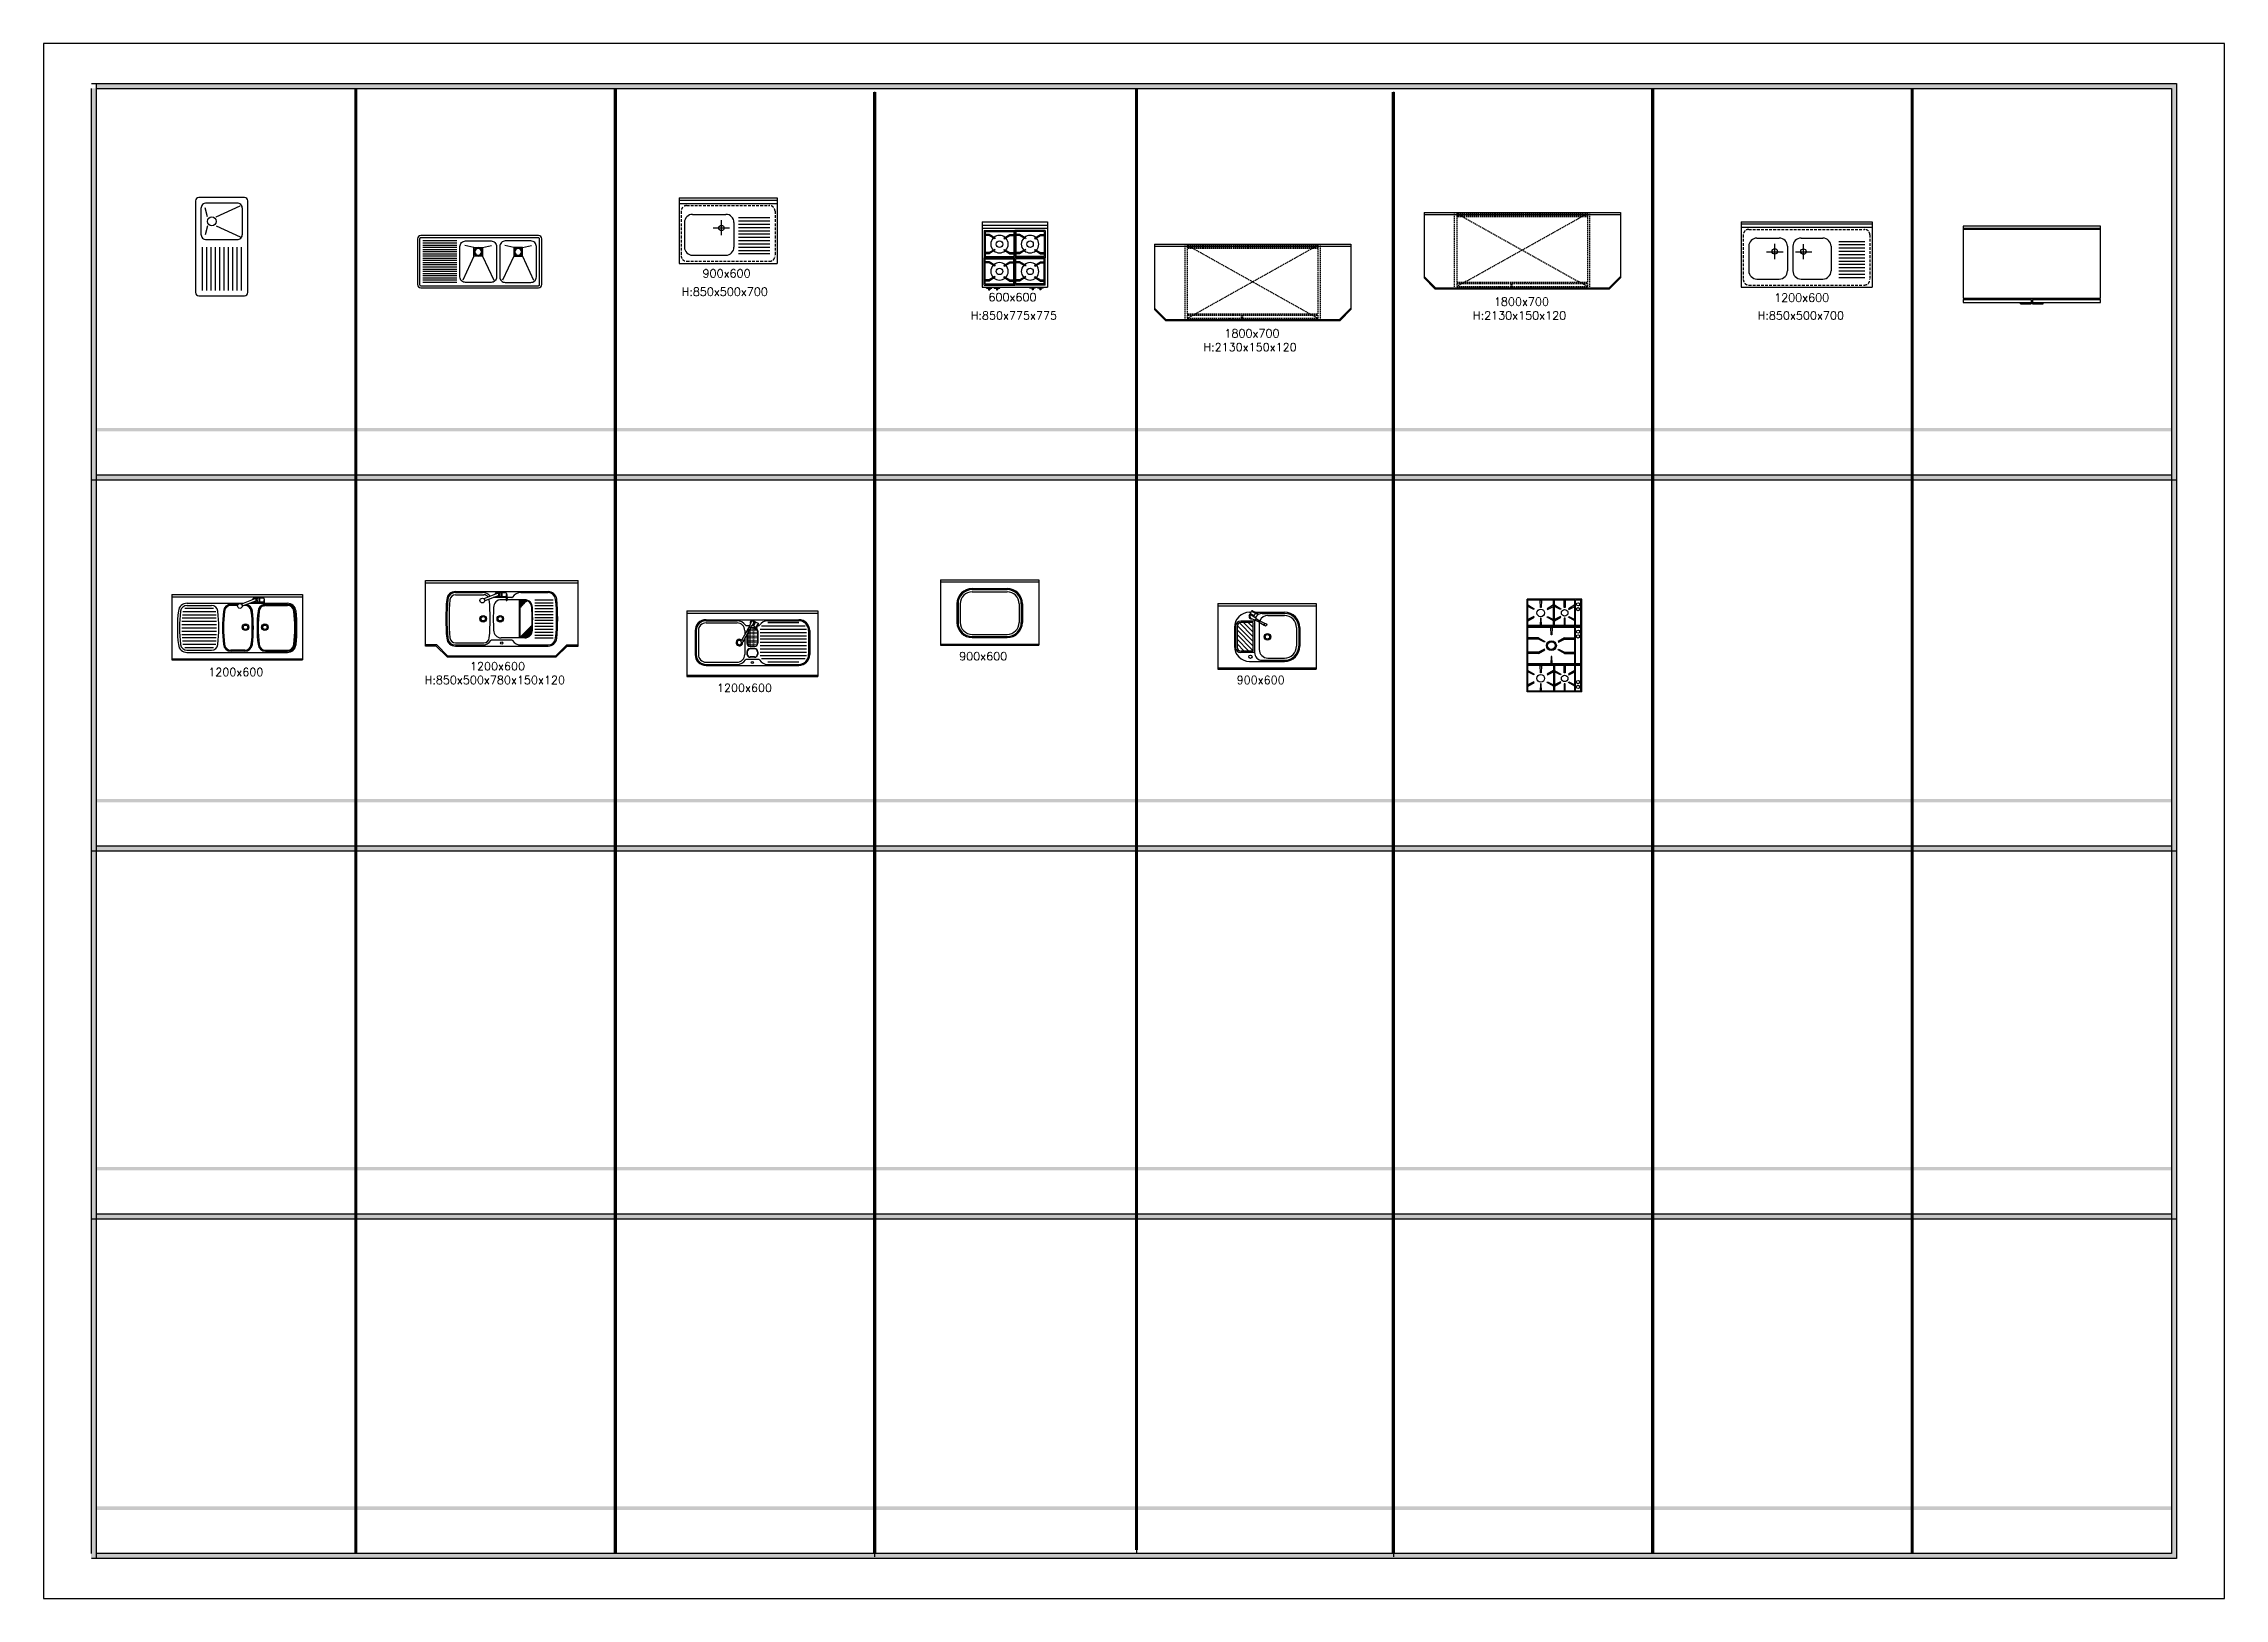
# Model space of a CAD drawing. Extents: x 0 to 79700, y -68 to 28499.
# Drawn here: x 0 to 19986, y 0 to 14250 of the extents above; entities that cross this region are included whole.
import ezdxf

# ---------------------------------------------------------------- set-up
doc = ezdxf.new("R2010")
doc.units = 0
doc.header["$LTSCALE"] = 50
doc.header["$MEASUREMENT"] = 0
doc.linetypes.add('DASHED', pattern=[0.75, 0.5, -0.25])
doc.linetypes.add('HIDDEN', pattern=[0.375, 0.25, -0.125])
doc.layers.get('0').update_dxf_attribs({"linetype": 'CONTINUOUS'})
for name, color, linetype in [('1KIT', 4, 'CONTINUOUS'), ('FUR', 4, 'CONTINUOUS'), ('KIC', 4, 'CONTINUOUS'), ('SHT', 7, 'CONTINUOUS'), ('TEXT1', 3, 'CONTINUOUS')]:
    doc.layers.add(name, color=color, linetype=linetype)
doc.styles.add('GHS', font='ROMANS.shx', dxfattribs={"bigfont": 'GHS.shx'})

msp = doc.modelspace()

# ---------------------------------------------------------------- texts
at = {"color": 2, "style": 'GHS'}
for s, p in [('H:850x500x700', (5847.1195, 11938.13571)), ('900x600', (6039.10379, 12106.23433)), ('H:850x775x775', (8496.60661, 11720.27605)), ('600x600', (8658.70146, 11888.11918)), ('H:2130x150x120', (13098.91429, 11720.27605)), ('1800x700', (13291.42754, 11846.83242)), ('H:850x500x700', (15708.87507, 11720.27605)), ('1200x600', (15859.69735, 11883.64403)), ('1800x700', (10821.59767, 11556.35285)), ('H:2130x150x120', (10629.08441, 11429.79648)), ('900x600', (8391.10491, 8597.6207)), ('1200x600', (1508.88026, 8452.38095)), ('H:850x500x780x150x120', (3492.26263, 8379.76104)), ('1200x600', (3907.638, 8505.93169)), ('900x600', (10933.57688, 8379.76104)), ('1200x600', (6171.01841, 8307.14113))]:
    msp.add_text(s, height=75, dxfattribs=at).set_placement(p)

# ---------------------------------------------------------------- blocks, each defined once
blk = doc.blocks.new('SINK12I')
for p, q in [((130, 210), (130, 520)), ((150, 210), (150, 520)), ((170, 210), (170, 520)), ((190, 210), (190, 520)), ((210, 210), (210, 520)), ((230, 210), (230, 520)), ((250, 210), (250, 520)), ((270, 210), (270, 520)), ((290, 210), (290, 520)), ((310, 210), (310, 520)), ((330, 210), (330, 520)), ((350, 210), (350, 520)), ((370, 210), (370, 520)), ((390, 210), (390, 520)), ((410, 210), (410, 520)), ((430, 210), (430, 520)), ((450, 210), (450, 520)), ((470, 210), (470, 520)), ((490, 210), (490, 520)), ((510, 210), (510, 520)), ((190, 52.5), (170, 135)), ((270, 52.5), (490, 155)), ((190, -27.5), (170, -110)), ((270, -27.5), (490, -130)), ((190, -312.5), (170, -230)), ((190, -392.5), (170, -475)), ((270, -312.5), (490, -210)), ((270, -392.5), (490, -495))]:
    blk.add_line(p, q)
for points in [[(80, -540), (80, 540, -0.4142136), (110, 570), (530, 570, -0.4142136), (560, 540), (560, -540, -0.4142136), (530, -570), (110, -570, -0.4142136)], [(100, -540), (100, 540, -0.4142136), (110, 550), (530, 550, -0.4142136), (540, 540), (540, -540, -0.4142136), (530, -550), (110, -550, -0.4142136)], [(130, 130), (130, -105, 0.4142136), (180, -155), (460, -155, 0.4142136), (510, -105), (510, 130, 0.4142136), (460, 180), (180, 180, 0.4142136)], [(130, -470), (130, -235, -0.4142136), (180, -185), (460, -185, -0.4142136), (510, -235), (510, -470, -0.4142136), (460, -520), (180, -520, -0.4142136)]]:
    blk.add_lwpolyline(points, format="xyb", close=True)
for points in [[(270, 52.5), (190, 52.5), (190, -27.5), (270, -27.5)], [(270, -392.5), (190, -392.5), (190, -312.5), (270, -312.5)]]:
    blk.add_lwpolyline(points, close=True)
for centre, radius in [((230, 12.5), 40), ((230, 12.5), 30), ((230, -352.5), 40), ((230, -352.5), 30)]:
    blk.add_circle(centre, radius)

# ---------------------------------------------------------------- linework, layer by layer
at = {"layer": '1KIT', "color": 7}
for p, q in [((5823.1363, 12834.81886), (6723.1363, 12834.81886)), ((5823.1363, 12834.81886), (5823.1363, 12234.81886)), ((5823.1363, 12814.81886), (6723.1363, 12814.81886)), ((6723.1363, 12834.81886), (6723.1363, 12234.81886)), ((5823.1363, 12784.81886), (6723.1363, 12784.81886)), ((5873.1363, 12609.81886), (5873.1363, 12384.81886)), ((5948.1363, 12684.81886), (6252.1363, 12684.81886)), ((6327.1363, 12609.81886), (6327.1363, 12384.81886)), ((8600.34367, 12616.95921), (9200.34367, 12616.95921)), ((8600.34367, 12616.95921), (8600.34367, 12016.95921)), ((9200.34367, 12616.95921), (9200.34367, 12016.95921)), ((12651.48944, 12702.48503), (14451.48944, 12702.48503)), ((12651.48944, 12702.48503), (12651.48944, 12102.48503)), ((12651.48944, 12682.48503), (14451.48944, 12682.48503)), ((14451.48944, 12702.48503), (14451.48944, 12102.48503)), ((15557.17161, 12616.95921), (16757.17161, 12616.95921)), ((15557.17161, 12616.95921), (15557.17161, 12016.95921)), ((15557.17161, 12596.95921), (16757.17161, 12596.95921)), ((16757.17161, 12616.95921), (16757.17161, 12016.95921)), ((8600.34367, 12586.95921), (9200.34367, 12586.95921)), ((8600.34367, 12556.95921), (9200.34367, 12556.95921)), ((10181.65956, 12412.00546), (11981.65956, 12412.00546)), ((10181.65956, 12412.00546), (10181.65956, 11812.00546)), ((10181.65956, 12392.00546), (11981.65956, 12392.00546)), ((11981.65956, 12412.00546), (11981.65956, 11812.00546)), ((15557.17161, 12566.95921), (16757.17161, 12566.95921)), ((15627.17161, 12391.95921), (15627.17161, 12166.95921)), ((15702.17161, 12466.95921), (15906.17161, 12466.95921)), ((15981.17161, 12391.95921), (15981.17161, 12166.95921)), ((16031.17161, 12391.95921), (16031.17161, 12166.95921)), ((16106.17161, 12466.95921), (16306.17161, 12466.95921)), ((16381.17161, 12391.95921), (16381.17161, 12166.95921)), ((18851.14919, 12575.51587), (17591.14919, 12575.51587)), ((17591.14919, 12575.51587), (17591.14919, 11915.51587)), ((18851.14919, 12555.51587), (17591.14919, 12555.51587)), ((18851.14919, 12545.51587), (17591.14919, 12545.51587)), ((18851.14919, 11915.51587), (18851.14919, 12575.51587)), ((5823.1363, 12234.81886), (6723.1363, 12234.81886)), ((5948.1363, 12309.81886), (6252.1363, 12309.81886)), ((8600.34367, 12016.95921), (9200.34367, 12016.95921)), ((8640.41213, 12006.95921), (8640.41213, 12016.95921)), ((8640.41213, 12006.95921), (8690.41213, 12006.95921)), ((8660.41213, 12006.95921), (8660.41213, 11991.95921)), ((8660.41213, 11991.95921), (8670.41213, 11991.95921)), ((8670.41213, 12006.95921), (8670.41213, 11991.95921)), ((8690.41213, 12006.95921), (8690.41213, 12016.95921)), ((8712.05901, 12006.95921), (8712.05901, 12016.95921)), ((8712.05901, 12006.95921), (8762.05901, 12006.95921)), ((8732.05901, 12006.95921), (8732.05901, 11991.95921)), ((8732.05901, 11991.95921), (8742.05901, 11991.95921)), ((8742.05901, 12006.95921), (8742.05901, 11991.95921)), ((8762.05901, 12006.95921), (8762.05901, 12016.95921)), ((9038.62834, 12006.95921), (9038.62834, 12016.95921)), ((9088.62834, 12006.95921), (9038.62834, 12006.95921)), ((9058.62834, 12006.95921), (9058.62834, 11991.95921)), ((9068.62834, 11991.95921), (9058.62834, 11991.95921)), ((9068.62834, 12006.95921), (9068.62834, 11991.95921)), ((9088.62834, 12006.95921), (9088.62834, 12016.95921)), ((9110.27522, 12006.95921), (9110.27522, 12016.95921)), ((9160.27522, 12006.95921), (9110.27522, 12006.95921)), ((9130.27522, 12006.95921), (9130.27522, 11991.95921)), ((9140.27522, 11991.95921), (9130.27522, 11991.95921)), ((9140.27522, 12006.95921), (9140.27522, 11991.95921)), ((9160.27522, 12006.95921), (9160.27522, 12016.95921)), ((12651.48944, 12116.62717), (12755.63157, 12012.48503)), ((12651.48944, 12102.48503), (12751.48944, 12002.48503)), ((12751.48944, 12002.48503), (14351.48944, 12002.48503)), ((12755.63157, 12012.48503), (14347.3473, 12012.48503)), ((14451.48944, 12116.62717), (14347.3473, 12012.48503)), ((14451.48944, 12102.48503), (14351.48944, 12002.48503)), ((15557.17161, 12016.95921), (16757.17161, 12016.95921)), ((15702.17161, 12091.95921), (15906.17161, 12091.95921)), ((16106.17161, 12091.95921), (16306.17161, 12091.95921)), ((10181.65956, 11826.1476), (10285.8017, 11722.00546)), ((10181.65956, 11812.00546), (10281.65956, 11712.00546)), ((11981.65956, 11826.1476), (11877.51743, 11722.00546)), ((11981.65956, 11812.00546), (11881.65956, 11712.00546)), ((17591.14919, 11915.51587), (18851.14919, 11915.51587)), ((17591.14919, 11905.51587), (18216.14919, 11905.51587)), ((17591.14919, 11905.51587), (17591.14919, 11875.51587)), ((17591.14919, 11875.51587), (18216.14919, 11875.51587)), ((18116.14919, 11865.51587), (18116.14919, 11875.51587)), ((18116.14919, 11865.51587), (18216.14919, 11865.51587)), ((18216.14919, 11905.51587), (18216.14919, 11875.51587)), ((18216.14919, 11875.51587), (18216.14919, 11865.51587)), ((18226.14919, 11905.51587), (18851.14919, 11905.51587)), ((18226.14919, 11905.51587), (18226.14919, 11875.51587)), ((18226.14919, 11875.51587), (18851.14919, 11875.51587)), ((18226.14919, 11875.51587), (18226.14919, 11865.51587)), ((18226.14919, 11865.51587), (18326.14919, 11865.51587)), ((18326.14919, 11865.51587), (18326.14919, 11875.51587)), ((18851.14919, 11875.51587), (18851.14919, 11905.51587)), ((10281.65956, 11712.00546), (11881.65956, 11712.00546)), ((10285.8017, 11722.00546), (11877.51743, 11722.00546)), ((1174.04466, 9200.46523), (2374.04466, 9200.46523)), ((1174.04466, 9200.46523), (1174.04466, 8600.46523)), ((2374.04466, 9200.46523), (2374.04466, 8600.46523)), ((3498.59048, 9327.87049), (4898.59048, 9327.87049)), ((3498.59048, 8727.87049), (3498.59048, 9327.87049)), ((3498.59048, 9307.87049), (4898.59048, 9307.87049)), ((3773.59048, 9217.87049), (4023.59048, 9217.87049)), ((3773.59048, 9197.87049), (4035.11164, 9197.87049)), ((3774.05611, 9227.87049), (4623.59048, 9227.87049)), ((4157.08117, 9210.28672), (4034.48894, 9162.01856)), ((4175.64492, 9218.67476), (4233.40026, 9218.67476)), ((4197.59961, 9218.67476), (4197.59961, 9181.42822)), ((4200.08191, 9218.67476), (4200.08191, 9181.42822)), ((4244.34483, 9201.44762), (4239.35329, 9201.44762)), ((4239.35329, 9201.44762), (4239.35329, 9144.60618)), ((4243.40026, 9208.67476), (4243.40026, 9201.44762)), ((4244.34483, 9201.44762), (4244.34483, 9168.08093)), ((4373.59048, 9217.87049), (4623.59048, 9217.87049)), ((4898.59048, 8727.87049), (4898.59048, 9327.87049)), ((8220.32408, 9335.46663), (9120.32408, 9335.46663)), ((8220.32408, 9335.46663), (8220.32408, 8735.46663)), ((8220.32408, 9315.46663), (9120.32408, 9315.46663)), ((8510.32408, 9255.46663), (8830.32408, 9255.46663)), ((8510.32408, 9245.46663), (8830.32408, 9245.46663)), ((9120.32408, 9335.46663), (9120.32408, 8735.46663)), ((1174.04466, 9180.46523), (2374.04466, 9180.46523)), ((1314.04466, 9120.46523), (1831.33019, 9120.46523)), ((1314.04466, 9100.46523), (1537.1498, 9100.46523)), ((1782.32047, 9110.46523), (1717.06899, 9110.46523)), ((1777.22364, 9100.46523), (1717.06899, 9100.46523)), ((1935.01475, 9161.28889), (1812.42252, 9113.02073)), ((1943.07457, 9140.81843), (1820.48233, 9092.55028)), ((1844.04466, 9100.46523), (1840.58487, 9100.46523)), ((1891.38118, 9120.46523), (2017.28687, 9120.46523)), ((1953.5785, 9169.67693), (2011.33384, 9169.67693)), ((1953.5785, 9132.43039), (2017.28687, 9132.43039)), ((1975.53319, 9169.67693), (1975.53319, 9132.43039)), ((1978.0155, 9169.67693), (1978.0155, 9132.43039)), ((2022.27841, 9152.44979), (2017.28687, 9152.44979)), ((2017.28687, 9152.44979), (2017.28687, 9095.60834)), ((2017.28687, 9108.48866), (2022.27841, 9108.48866)), ((2017.28687, 9095.60834), (2022.27841, 9095.60834)), ((2021.33384, 9159.67693), (2021.33384, 9152.44979)), ((2022.27841, 9152.44979), (2022.27841, 9119.08309)), ((2022.27841, 9120.46523), (2234.04466, 9120.46523)), ((2022.27841, 9108.48866), (2022.27841, 9095.60834)), ((2024.72104, 9113.78588), (2024.72104, 9100.90556)), ((2034.04466, 9100.46523), (2234.04466, 9100.46523)), ((2034.49917, 9110.46523), (2234.04466, 9110.46523)), ((4165.14099, 9189.81627), (4042.54875, 9141.54811)), ((4239.35329, 9172.52949), (4121.23574, 9172.52949)), ((4175.64492, 9181.42822), (4239.35329, 9181.42822)), ((4241.70161, 9152.52949), (4193.59064, 9152.52949)), ((4239.35329, 9157.4865), (4244.34483, 9157.4865)), ((4239.35329, 9144.60618), (4244.34483, 9144.60618)), ((4289.85044, 9172.52949), (4244.34483, 9172.52949)), ((4244.34483, 9157.4865), (4244.34483, 9144.60618)), ((4246.78746, 9162.78371), (4246.78746, 9149.90339)), ((4409.63525, 9152.52949), (4246.78746, 9152.52949)), ((4359.63525, 9152.52949), (4359.63525, 8803.21149)), ((4364.63525, 9147.52949), (4364.63525, 8808.21149)), ((5895.77826, 9049.95323), (7095.77826, 9049.95323)), ((5895.77826, 9049.95323), (5895.77826, 8449.95323)), ((5895.77826, 9029.95323), (7095.77826, 9029.95323)), ((7095.77826, 9049.95323), (7095.77826, 8449.95323)), ((8370.32408, 9115.46663), (8370.32408, 8945.46663)), ((8380.32408, 9115.46663), (8380.32408, 8945.46663)), ((8960.32408, 9115.46663), (8960.32408, 8945.46663)), ((8970.32408, 9115.46663), (8970.32408, 8945.46663)), ((10762.79605, 9117.60697), (10762.79605, 8517.60697)), ((10762.79605, 9117.60697), (11662.79605, 9117.60697)), ((10762.79605, 9097.60697), (11662.79605, 9097.60697)), ((11049.59519, 9006.5144), (11057.09172, 9019.8899)), ((11052.79605, 9037.60697), (11065.88556, 9037.60697)), ((11061.17545, 9021.04015), (11090.83475, 9004.4171)), ((11061.38359, 9027.89743), (11071.12199, 9048.90053)), ((11062.84332, 9023.91381), (11093.68893, 9009.61179)), ((11062.92012, 9020.06233), (11064.61766, 9023.09112)), ((11112.44475, 8979.88694), (11074.13108, 9009.38495)), ((11077.76135, 9051.33341), (11113.11173, 9034.94268)), ((11079.42127, 9042.84791), (11082.36581, 9049.19848)), ((11079.42127, 9042.84791), (11110.1672, 9028.59211)), ((11089.09009, 9005.39492), (11091.9146, 9010.43448)), ((11090.14709, 8997.05409), (11091.98501, 9000.33336)), ((11097.67255, 9011.07151), (11106.56965, 9030.26016)), ((11107.36557, 9037.60697), (11372.79605, 9037.60697)), ((11109.81943, 9027.84207), (11114.57233, 9038.09278)), ((11109.81943, 9027.84207), (11127.51709, 9019.63629)), ((11114.57233, 9038.09278), (11132.26999, 9029.887)), ((11118.66826, 9023.73918), (11123.42116, 9033.98989)), ((11127.51709, 9019.63629), (11132.26999, 9029.887)), ((11167.79605, 9027.60697), (11372.79605, 9027.60697)), ((11220.0535, 9007.60697), (11372.79605, 9007.60697)), ((11662.79605, 9117.60697), (11662.79605, 8517.60697)), ((4409.63525, 8803.21149), (4193.59048, 8803.21149)), ((5970.77826, 8869.95323), (5970.77826, 8649.95323)), ((5980.77826, 8869.95323), (5980.77826, 8649.95323)), ((6000.77826, 8869.95323), (6000.77826, 8649.95323)), ((6070.77826, 8969.95323), (6920.77826, 8969.95323)), ((6070.77826, 8959.95323), (6355.77826, 8959.95323)), ((6070.77826, 8939.95323), (6355.77826, 8939.95323)), ((6446.41758, 8869.55224), (6397.64288, 8785.59516)), ((6459.50256, 8862.21853), (6413.34486, 8776.79471)), ((6425.77826, 8869.95323), (6425.77826, 8835.00957)), ((6425.77826, 8800.21466), (6425.77826, 8649.95323)), ((6469.82441, 8914.61223), (6439.5183, 8914.61223)), ((6445.77826, 8836.81903), (6445.77826, 8754.61223)), ((6446.41758, 8869.55224), (6459.50256, 8862.21853)), ((6457.04294, 8884.41958), (6448.16224, 8868.57441)), ((6448.77826, 8842.37111), (6448.77826, 8754.61223)), ((6465.84408, 8904.21352), (6455.29827, 8885.3974)), ((6455.29827, 8885.3974), (6468.38326, 8878.0637)), ((6466.63859, 8879.04153), (6457.7579, 8863.19636)), ((6483.12944, 8949.37197), (6465.84408, 8904.21352)), ((6465.84408, 8904.21352), (6478.92907, 8896.87982)), ((6478.92907, 8896.87982), (6468.38326, 8878.0637)), ((6515.77826, 8891.61223), (6475.77826, 8891.61223)), ((6515.77826, 8894.61223), (6477.65816, 8894.61223)), ((6478.92907, 8896.87982), (6508.42708, 8935.19348)), ((6508.38509, 8914.61223), (6492.5814, 8914.61223)), ((6496.09622, 8919.17748), (6499.37549, 8917.33955)), ((6520.08228, 8948.14911), (6503.45923, 8918.48981)), ((6504.43705, 8920.23448), (6509.47661, 8917.40997)), ((6505.55653, 8959.72937), (6518.93203, 8952.23285)), ((6522.95594, 8946.48125), (6508.65392, 8915.63563)), ((6510.11364, 8911.65202), (6529.30229, 8902.75491)), ((6526.8842, 8899.50513), (6518.67842, 8881.80747)), ((6518.67842, 8881.80747), (6528.92913, 8877.05457)), ((6519.10446, 8946.40445), (6522.13325, 8944.70691)), ((6522.78131, 8890.6563), (6533.03202, 8885.9034)), ((6526.8842, 8899.50513), (6537.13491, 8894.75224)), ((6526.93956, 8947.94097), (6547.94266, 8938.20258)), ((6541.89004, 8929.90329), (6527.63424, 8899.15737)), ((6537.13491, 8894.75224), (6528.92913, 8877.05457)), ((6550.37554, 8931.56322), (6533.9848, 8896.21283)), ((6541.89004, 8929.90329), (6548.24061, 8926.95876)), ((6552.03822, 8914.61223), (6542.51596, 8914.61223)), ((6542.77826, 8864.61223), (6542.77826, 8754.61223)), ((6545.77826, 8864.61223), (6545.77826, 8754.61223)), ((6635.77826, 8959.95323), (6920.77826, 8959.95323)), ((7010.77826, 8869.95323), (7010.77826, 8649.95323)), ((7020.77826, 8869.95323), (7020.77826, 8649.95323)), ((8510.32408, 8815.46663), (8830.32408, 8815.46663)), ((8510.32408, 8805.46663), (8830.32408, 8805.46663)), ((10912.79605, 8897.60697), (10912.79605, 8727.60697)), ((10922.79605, 8907.60697), (10922.79605, 8717.60697)), ((10937.79605, 8907.60697), (10937.79605, 8717.60697)), ((11097.79605, 8957.60697), (10972.79605, 8957.60697)), ((11082.79605, 8942.60697), (10972.79605, 8942.60697)), ((11059.95259, 8984.08731), (11105.11105, 8966.80195)), ((11082.79605, 8942.60697), (11082.79605, 8682.60697)), ((11097.79605, 8957.60697), (11097.79605, 8667.60697)), ((11105.11105, 8966.80195), (11112.44475, 8979.88694)), ((11105.11105, 8966.80195), (11123.92716, 8956.25614)), ((11112.44475, 8979.88694), (11131.26086, 8969.34113)), ((11123.92716, 8956.25614), (11131.26086, 8969.34113)), ((11124.90499, 8958.00081), (11140.75016, 8949.12011)), ((11130.28304, 8967.59646), (11146.1282, 8958.71577)), ((11139.77233, 8947.37545), (11147.10603, 8960.46043)), ((11139.77233, 8947.37545), (11186.20169, 8919.6338)), ((11140.0535, 8927.60697), (11140.0535, 8697.60697)), ((11147.10603, 8960.46043), (11195.00213, 8935.33578)), ((11482.79605, 8897.60697), (11482.79605, 8727.60697)), ((11502.79605, 8897.60697), (11502.79605, 8727.60697)), ((11512.79605, 8897.60697), (11512.79605, 8727.60697)), ((1174.04466, 8610.46523), (2374.04466, 8610.46523)), ((1174.04466, 8600.46523), (2374.04466, 8600.46523)), ((1314.04466, 8690.46523), (1537.1498, 8690.46523)), ((1314.04466, 8670.46523), (2234.04466, 8670.46523)), ((1844.04466, 8690.46523), (1717.06899, 8690.46523)), ((1844.04466, 8680.46523), (1717.06899, 8680.46523)), ((2034.04466, 8690.46523), (2234.04466, 8690.46523)), ((2034.04466, 8680.46523), (2234.04466, 8680.46523)), ((3602.73262, 8737.87049), (3498.59048, 8737.87049)), ((3598.59048, 8727.87049), (3498.59048, 8727.87049)), ((3598.59048, 8727.87049), (3698.59048, 8627.87049)), ((3602.73262, 8737.87049), (3702.73262, 8637.87049)), ((3698.59048, 8627.87049), (4698.59048, 8627.87049)), ((3702.73262, 8637.87049), (4694.44834, 8637.87049)), ((3773.59048, 8757.87049), (4035.11164, 8757.87049)), ((3773.59048, 8737.87049), (4023.59048, 8737.87049)), ((3774.05611, 8727.87049), (4623.59048, 8727.87049)), ((4289.85044, 8783.21149), (4107.33052, 8783.21149)), ((4373.59048, 8737.87049), (4623.59048, 8737.87049)), ((4794.44834, 8737.87049), (4694.44834, 8637.87049)), ((4798.59048, 8727.87049), (4698.59048, 8627.87049)), ((4794.44834, 8737.87049), (4898.59048, 8737.87049)), ((4798.59048, 8727.87049), (4898.59048, 8727.87049)), ((6552.03822, 8605.29423), (6439.5183, 8605.29423)), ((6445.77826, 8674.61223), (6445.77826, 8655.29423)), ((6448.77826, 8674.61223), (6448.77826, 8655.29423)), ((6515.77826, 8727.61223), (6475.77826, 8727.61223)), ((6515.77826, 8724.61223), (6475.77826, 8724.61223)), ((6515.77826, 8704.61223), (6475.77826, 8704.61223)), ((6515.77826, 8701.61223), (6475.77826, 8701.61223)), ((6515.77826, 8628.29423), (6475.77826, 8628.29423)), ((6515.77826, 8625.29423), (6475.77826, 8625.29423)), ((6542.77826, 8674.61223), (6542.77826, 8655.29423)), ((6545.77826, 8674.61223), (6545.77826, 8655.29423)), ((8220.32408, 8745.46663), (9120.32408, 8745.46663)), ((8220.32408, 8735.46663), (9120.32408, 8735.46663)), ((11082.79605, 8682.60697), (10972.79605, 8682.60697)), ((11097.79605, 8667.60697), (10972.79605, 8667.60697)), ((11167.79605, 8597.60697), (11372.79605, 8597.60697)), ((11220.0535, 8617.60697), (11372.79605, 8617.60697)), ((5895.77826, 8459.95323), (7095.77826, 8459.95323)), ((5895.77826, 8449.95323), (7095.77826, 8449.95323)), ((6070.77826, 8579.95323), (6355.77826, 8579.95323)), ((6070.77826, 8559.95323), (6355.77826, 8559.95323)), ((6070.77826, 8549.95323), (6920.77826, 8549.95323)), ((6635.77826, 8559.95323), (6920.77826, 8559.95323)), ((10762.79605, 8527.60697), (11662.79605, 8527.60697)), ((10762.79605, 8517.60697), (11662.79605, 8517.60697)), ((11052.79605, 8587.60697), (11372.79605, 8587.60697))]:
    msp.add_line(p, q, dxfattribs=at)
at = {"layer": '1KIT', "color": 13, "linetype": 'DASHED'}
for p, q in [((5843.1363, 12714.81886), (5843.1363, 12304.81886)), ((5893.1363, 12764.81886), (6653.1363, 12764.81886)), ((6703.1363, 12714.81886), (6703.1363, 12304.81886)), ((5893.1363, 12254.81886), (6653.1363, 12254.81886))]:
    msp.add_line(p, q, dxfattribs=at)
at = {"layer": '1KIT', "color": 13}
for p, q in [((6211.1363, 12492.81886), (6211.1363, 12631.81886)), ((6137.1363, 12559.81886), (6287.1363, 12559.81886))]:
    msp.add_line(p, q, dxfattribs=at)
at = {"layer": '1KIT', "color": 250}
for p, q in [((6367.1363, 12654.81886), (6655.1363, 12654.81886)), ((6367.1363, 12624.81886), (6655.1363, 12624.81886)), ((6367.1363, 12594.81886), (6655.1363, 12594.81886)), ((6367.1363, 12564.81886), (6655.1363, 12564.81886)), ((6367.1363, 12534.81886), (6655.1363, 12534.81886)), ((6367.1363, 12504.81886), (6655.1363, 12504.81886)), ((6367.1363, 12474.81886), (6655.1363, 12474.81886)), ((6367.1363, 12444.81886), (6655.1363, 12444.81886)), ((6367.1363, 12414.81886), (6655.1363, 12414.81886)), ((8620.34367, 12536.95921), (8900.34367, 12536.95921)), ((8620.34367, 12536.95921), (8620.34367, 12286.95921)), ((8664.9097, 12500.23118), (8625.34367, 12500.23118)), ((8625.34367, 12500.23118), (8625.34367, 12490.23118)), ((8665.14468, 12490.23118), (8625.34367, 12490.23118)), ((8630.34367, 12526.95921), (8890.34367, 12526.95921)), ((8630.34367, 12526.95921), (8630.34367, 12500.23118)), ((8630.34367, 12490.23118), (8630.34367, 12333.68723)), ((8720.47669, 12465.44456), (8664.9097, 12500.23118)), ((8717.37661, 12460.07507), (8665.14468, 12490.23118)), ((8720.47669, 12465.44456), (8717.37661, 12460.07507)), ((8800.21066, 12465.44456), (8855.77765, 12500.23118)), ((8800.21066, 12465.44456), (8803.31074, 12460.07507)), ((8803.31074, 12460.07507), (8855.54266, 12490.23118)), ((8855.54266, 12490.23118), (8895.34367, 12490.23118)), ((8855.77765, 12500.23118), (8895.34367, 12500.23118)), ((8890.34367, 12526.95921), (8890.34367, 12500.23118)), ((8890.34367, 12490.23118), (8890.34367, 12333.68723)), ((8895.34367, 12500.23118), (8895.34367, 12490.23118)), ((9180.34367, 12536.95921), (8900.34367, 12536.95921)), ((8900.34367, 12536.95921), (8900.34367, 12286.95921)), ((8944.9097, 12500.23118), (8905.34367, 12500.23118)), ((8905.34367, 12500.23118), (8905.34367, 12490.23118)), ((8945.14468, 12490.23118), (8905.34367, 12490.23118)), ((9170.34367, 12526.95921), (8910.34367, 12526.95921)), ((8910.34367, 12526.95921), (8910.34367, 12500.23118)), ((8910.34367, 12490.23118), (8910.34367, 12333.68723)), ((9000.47669, 12465.44456), (8944.9097, 12500.23118)), ((8997.37661, 12460.07507), (8945.14468, 12490.23118)), ((9000.47669, 12465.44456), (8997.37661, 12460.07507)), ((9080.21066, 12465.44456), (9135.77765, 12500.23118)), ((9080.21066, 12465.44456), (9083.31074, 12460.07507)), ((9083.31074, 12460.07507), (9135.54266, 12490.23118)), ((9135.54266, 12490.23118), (9175.34367, 12490.23118)), ((9135.77765, 12500.23118), (9175.34367, 12500.23118)), ((9170.34367, 12526.95921), (9170.34367, 12500.23118)), ((9170.34367, 12490.23118), (9170.34367, 12333.68723)), ((9175.34367, 12500.23118), (9175.34367, 12490.23118)), ((9180.34367, 12536.95921), (9180.34367, 12286.95921)), ((6367.1363, 12384.81886), (6655.1363, 12384.81886)), ((6367.1363, 12354.81886), (6655.1363, 12354.81886)), ((6367.1363, 12324.81886), (6655.1363, 12324.81886)), ((8620.34367, 12286.95921), (8900.34367, 12286.95921)), ((8620.34367, 12036.95921), (8620.34367, 12286.95921)), ((8665.14468, 12333.68723), (8625.34367, 12333.68723)), ((8625.34367, 12323.68723), (8625.34367, 12333.68723)), ((8664.9097, 12323.68723), (8625.34367, 12323.68723)), ((8664.9097, 12250.23118), (8625.34367, 12250.23118)), ((8625.34367, 12250.23118), (8625.34367, 12240.23118)), ((8665.14468, 12240.23118), (8625.34367, 12240.23118)), ((8630.34367, 12323.68723), (8630.34367, 12296.95921)), ((8630.34367, 12296.95921), (8890.34367, 12296.95921)), ((8630.34367, 12276.95921), (8890.34367, 12276.95921)), ((8630.34367, 12250.23118), (8630.34367, 12276.95921)), ((8630.34367, 12083.68723), (8630.34367, 12240.23118)), ((8720.47669, 12358.47385), (8664.9097, 12323.68723)), ((8720.47669, 12215.44456), (8664.9097, 12250.23118)), ((8717.37661, 12363.84334), (8665.14468, 12333.68723)), ((8717.37661, 12210.07507), (8665.14468, 12240.23118)), ((8720.47669, 12358.47385), (8717.37661, 12363.84334)), ((8720.47669, 12215.44456), (8717.37661, 12210.07507)), ((8800.21066, 12358.47385), (8803.31074, 12363.84334)), ((8800.21066, 12358.47385), (8855.77765, 12323.68723)), ((8800.21066, 12215.44456), (8855.77765, 12250.23118)), ((8800.21066, 12215.44456), (8803.31074, 12210.07507)), ((8803.31074, 12363.84334), (8855.54266, 12333.68723)), ((8803.31074, 12210.07507), (8855.54266, 12240.23118)), ((8855.54266, 12333.68723), (8895.34367, 12333.68723)), ((8855.54266, 12240.23118), (8895.34367, 12240.23118)), ((8855.77765, 12323.68723), (8895.34367, 12323.68723)), ((8855.77765, 12250.23118), (8895.34367, 12250.23118)), ((8890.34367, 12323.68723), (8890.34367, 12296.95921)), ((8890.34367, 12250.23118), (8890.34367, 12276.95921)), ((8890.34367, 12083.68723), (8890.34367, 12240.23118)), ((8895.34367, 12323.68723), (8895.34367, 12333.68723)), ((8895.34367, 12250.23118), (8895.34367, 12240.23118)), ((9180.34367, 12286.95921), (8900.34367, 12286.95921)), ((8900.34367, 12036.95921), (8900.34367, 12286.95921)), ((8945.14468, 12333.68723), (8905.34367, 12333.68723)), ((8905.34367, 12323.68723), (8905.34367, 12333.68723)), ((8944.9097, 12323.68723), (8905.34367, 12323.68723)), ((8944.9097, 12250.23118), (8905.34367, 12250.23118)), ((8905.34367, 12250.23118), (8905.34367, 12240.23118)), ((8945.14468, 12240.23118), (8905.34367, 12240.23118)), ((8910.34367, 12323.68723), (8910.34367, 12296.95921)), ((9170.34367, 12296.95921), (8910.34367, 12296.95921)), ((9170.34367, 12276.95921), (8910.34367, 12276.95921)), ((8910.34367, 12250.23118), (8910.34367, 12276.95921)), ((8910.34367, 12083.68723), (8910.34367, 12240.23118)), ((9000.47669, 12358.47385), (8944.9097, 12323.68723)), ((9000.47669, 12215.44456), (8944.9097, 12250.23118)), ((8997.37661, 12363.84334), (8945.14468, 12333.68723)), ((8997.37661, 12210.07507), (8945.14468, 12240.23118)), ((9000.47669, 12358.47385), (8997.37661, 12363.84334)), ((9000.47669, 12215.44456), (8997.37661, 12210.07507)), ((9080.21066, 12358.47385), (9083.31074, 12363.84334)), ((9080.21066, 12358.47385), (9135.77765, 12323.68723)), ((9080.21066, 12215.44456), (9135.77765, 12250.23118)), ((9080.21066, 12215.44456), (9083.31074, 12210.07507)), ((9083.31074, 12363.84334), (9135.54266, 12333.68723)), ((9083.31074, 12210.07507), (9135.54266, 12240.23118)), ((9135.54266, 12333.68723), (9175.34367, 12333.68723)), ((9135.54266, 12240.23118), (9175.34367, 12240.23118)), ((9135.77765, 12323.68723), (9175.34367, 12323.68723)), ((9135.77765, 12250.23118), (9175.34367, 12250.23118)), ((9170.34367, 12323.68723), (9170.34367, 12296.95921)), ((9170.34367, 12250.23118), (9170.34367, 12276.95921)), ((9170.34367, 12083.68723), (9170.34367, 12240.23118)), ((9175.34367, 12323.68723), (9175.34367, 12333.68723)), ((9175.34367, 12250.23118), (9175.34367, 12240.23118)), ((9180.34367, 12036.95921), (9180.34367, 12286.95921)), ((8620.34367, 12036.95921), (8900.34367, 12036.95921)), ((8665.14468, 12083.68723), (8625.34367, 12083.68723)), ((8625.34367, 12073.68723), (8625.34367, 12083.68723)), ((8664.9097, 12073.68723), (8625.34367, 12073.68723)), ((8630.34367, 12046.95921), (8630.34367, 12073.68723)), ((8630.34367, 12046.95921), (8890.34367, 12046.95921)), ((8720.47669, 12108.47385), (8664.9097, 12073.68723)), ((8717.37661, 12113.84334), (8665.14468, 12083.68723)), ((8720.47669, 12108.47385), (8717.37661, 12113.84334)), ((8800.21066, 12108.47385), (8803.31074, 12113.84334)), ((8800.21066, 12108.47385), (8855.77765, 12073.68723)), ((8803.31074, 12113.84334), (8855.54266, 12083.68723)), ((8855.54266, 12083.68723), (8895.34367, 12083.68723)), ((8855.77765, 12073.68723), (8895.34367, 12073.68723)), ((8890.34367, 12046.95921), (8890.34367, 12073.68723)), ((8895.34367, 12073.68723), (8895.34367, 12083.68723)), ((9180.34367, 12036.95921), (8900.34367, 12036.95921)), ((8945.14468, 12083.68723), (8905.34367, 12083.68723)), ((8905.34367, 12073.68723), (8905.34367, 12083.68723)), ((8944.9097, 12073.68723), (8905.34367, 12073.68723)), ((8910.34367, 12046.95921), (8910.34367, 12073.68723)), ((9170.34367, 12046.95921), (8910.34367, 12046.95921)), ((9000.47669, 12108.47385), (8944.9097, 12073.68723)), ((8997.37661, 12113.84334), (8945.14468, 12083.68723)), ((9000.47669, 12108.47385), (8997.37661, 12113.84334)), ((9080.21066, 12108.47385), (9083.31074, 12113.84334)), ((9080.21066, 12108.47385), (9135.77765, 12073.68723)), ((9083.31074, 12113.84334), (9135.54266, 12083.68723)), ((9135.54266, 12083.68723), (9175.34367, 12083.68723)), ((9135.77765, 12073.68723), (9175.34367, 12073.68723)), ((9170.34367, 12046.95921), (9170.34367, 12073.68723)), ((9175.34367, 12073.68723), (9175.34367, 12083.68723)), ((8510.32408, 9225.46663), (8830.32408, 9225.46663)), ((8400.32408, 9115.46663), (8400.32408, 8945.46663)), ((8940.32408, 9115.46663), (8940.32408, 8945.46663)), ((8510.32408, 8835.46663), (8830.32408, 8835.46663))]:
    msp.add_line(p, q, dxfattribs=at)
at = {"layer": '1KIT', "color": 253, "linetype": 'HIDDEN'}
for p, q in [((12931.48944, 12002.48503), (12931.48944, 12702.48503)), ((14151.48944, 12692.39343), (12951.48944, 12692.39343)), ((12951.48944, 12692.39343), (14151.48944, 12022.39343)), ((14151.48944, 12692.39343), (12951.48944, 12022.39343)), ((12951.48944, 12692.39343), (12951.48944, 12062.39343)), ((14151.48944, 12672.39343), (12951.48944, 12672.39343)), ((14151.48944, 12662.39343), (12951.48944, 12662.39343)), ((14151.48944, 12062.39343), (14151.48944, 12692.39343)), ((14171.48944, 12002.48503), (14171.48944, 12702.48503)), ((10461.65956, 11712.00546), (10461.65956, 12412.00546)), ((11681.65956, 12401.91386), (10481.65956, 12401.91386)), ((10481.65956, 12401.91386), (11681.65956, 11731.91386)), ((11681.65956, 12401.91386), (10481.65956, 11731.91386)), ((10481.65956, 12401.91386), (10481.65956, 11771.91386)), ((11681.65956, 11771.91386), (11681.65956, 12401.91386)), ((11701.65956, 11712.00546), (11701.65956, 12412.00546)), ((11681.65956, 12381.91386), (10481.65956, 12381.91386)), ((11681.65956, 12371.91386), (10481.65956, 12371.91386)), ((12951.48944, 12062.39343), (14151.48944, 12062.39343)), ((12951.48944, 12052.39343), (13446.48944, 12052.39343)), ((12951.48944, 12052.39343), (12951.48944, 12022.39343)), ((12951.48944, 12022.39343), (13446.48944, 12022.39343)), ((13346.48944, 12012.39343), (13346.48944, 12022.39343)), ((13346.48944, 12012.39343), (13446.48944, 12012.39343)), ((13446.48944, 12052.39343), (13446.48944, 12022.39343)), ((13446.48944, 12022.39343), (13446.48944, 12012.39343)), ((13456.48944, 12052.39343), (14151.48944, 12052.39343)), ((13456.48944, 12052.39343), (13456.48944, 12022.39343)), ((13456.48944, 12022.39343), (14151.48944, 12022.39343)), ((13456.48944, 12022.39343), (13456.48944, 12012.39343)), ((13456.48944, 12012.39343), (13556.48944, 12012.39343)), ((13556.48944, 12012.39343), (13556.48944, 12022.39343)), ((14151.48944, 12022.39343), (14151.48944, 12052.39343)), ((10481.65956, 11771.91386), (11681.65956, 11771.91386)), ((10481.65956, 11761.91386), (10976.65956, 11761.91386)), ((10481.65956, 11761.91386), (10481.65956, 11731.91386)), ((10481.65956, 11731.91386), (10976.65956, 11731.91386)), ((10876.65956, 11721.91386), (10876.65956, 11731.91386)), ((10876.65956, 11721.91386), (10976.65956, 11721.91386)), ((10976.65956, 11761.91386), (10976.65956, 11731.91386)), ((10976.65956, 11731.91386), (10976.65956, 11721.91386)), ((10986.65956, 11761.91386), (11681.65956, 11761.91386)), ((10986.65956, 11761.91386), (10986.65956, 11731.91386)), ((10986.65956, 11731.91386), (11681.65956, 11731.91386)), ((10986.65956, 11731.91386), (10986.65956, 11721.91386)), ((10986.65956, 11721.91386), (11086.65956, 11721.91386)), ((11086.65956, 11721.91386), (11086.65956, 11731.91386)), ((11681.65956, 11731.91386), (11681.65956, 11761.91386))]:
    msp.add_line(p, q, dxfattribs=at)
at = {"layer": '1KIT', "color": 253, "linetype": 'DASHED'}
for p, q in [((15577.17161, 12496.95921), (15577.17161, 12086.95921)), ((15627.17161, 12546.95921), (16687.17161, 12546.95921)), ((16737.17161, 12496.95921), (16737.17161, 12086.95921)), ((15627.17161, 12036.95921), (16687.17161, 12036.95921))]:
    msp.add_line(p, q, dxfattribs=at)
at = {"layer": '1KIT', "color": 253}
for p, q in [((15865.17161, 12274.95921), (15865.17161, 12413.95921)), ((16128.17161, 12273.95921), (16128.17161, 12412.95921)), ((16451.17161, 12436.95921), (16692.17161, 12436.95921)), ((16451.17161, 12406.95921), (16692.17161, 12406.95921)), ((15791.17161, 12341.95921), (15941.17161, 12341.95921)), ((16054.17161, 12340.95921), (16204.17161, 12340.95921)), ((16451.17161, 12376.95921), (16692.17161, 12376.95921)), ((16451.17161, 12346.95921), (16692.17161, 12346.95921)), ((16451.17161, 12316.95921), (16692.17161, 12316.95921)), ((16451.17161, 12286.95921), (16692.17161, 12286.95921)), ((16451.17161, 12256.95921), (16692.17161, 12256.95921)), ((16451.17161, 12226.95921), (16692.17161, 12226.95921)), ((16451.17161, 12196.95921), (16692.17161, 12196.95921)), ((16451.17161, 12166.95921), (16692.17161, 12166.95921)), ((16451.17161, 12136.95921), (16692.17161, 12136.95921)), ((16451.17161, 12106.95921), (16692.17161, 12106.95921)), ((1271.63971, 9015.46523), (1580.00926, 9015.46523)), ((1274.8129, 9045.46523), (1576.83607, 9045.46523)), ((1295.13425, 9075.46523), (1556.51471, 9075.46523)), ((4409.63525, 9147.52949), (4364.63525, 9147.52949)), ((4364.63525, 9107.54774), (4404.617, 9147.52949)), ((4364.63525, 9121.68987), (4390.47486, 9147.52949)), ((4364.63525, 9135.83201), (4376.33272, 9147.52949)), ((4364.63525, 9093.4056), (4418.19328, 9146.96364)), ((4364.63525, 9079.26347), (4429.72029, 9144.34851)), ((4364.63525, 9143.52168), (4399.43459, 9108.72234)), ((4364.63525, 9129.37954), (4392.36352, 9101.65127)), ((4364.63525, 9115.23741), (4385.29246, 9094.5802)), ((4364.63525, 9101.09527), (4378.22139, 9087.50913)), ((4364.63525, 9086.95314), (4371.15032, 9080.43806)), ((4374.76958, 9147.52949), (4406.50566, 9115.7934)), ((4388.91171, 9147.52949), (4413.57673, 9122.86447)), ((4403.05385, 9147.52949), (4420.6478, 9129.93554)), ((4417.69798, 9147.02749), (4427.71886, 9137.00661)), ((4500.552, 9152.52949), (4670.9089, 9152.52949)), ((4500.552, 9125.59769), (4670.9089, 9125.59769)), ((4500.552, 9098.66589), (4670.9089, 9098.66589)), ((4500.552, 9071.73409), (4670.9089, 9071.73409)), ((4500.552, 9044.80229), (4670.9089, 9044.80229)), ((4500.552, 9017.87049), (4670.9089, 9017.87049)), ((1266.02033, 8895.46523), (1585.62864, 8895.46523)), ((1266.37082, 8925.46523), (1585.27815, 8925.46523)), ((1266.37082, 8865.46523), (1585.27815, 8865.46523)), ((1267.42287, 8955.46523), (1584.2261, 8955.46523)), ((1267.42287, 8835.46523), (1584.2261, 8835.46523)), ((1269.1782, 8985.46523), (1582.47077, 8985.46523)), ((1269.1782, 8805.46523), (1582.47077, 8805.46523)), ((4409.63525, 8808.21149), (4364.63525, 8808.21149)), ((4371.16552, 8808.21149), (4366.15532, 8813.2217)), ((4474.63525, 8915.0206), (4367.82614, 8808.21149)), ((4385.30766, 8808.21149), (4373.22638, 8820.29277)), ((4399.44979, 8808.21149), (4380.29745, 8827.36383)), ((4474.63525, 8900.87846), (4381.96828, 8808.21149)), ((4413.47823, 8808.32519), (4387.36852, 8834.4349)), ((4425.71401, 8810.23155), (4394.43959, 8841.50597)), ((4474.63525, 8886.73633), (4396.11041, 8808.21149)), ((4436.2, 8813.88769), (4401.51065, 8848.57704)), ((4445.33627, 8818.89356), (4408.58172, 8855.64811)), ((4474.63229, 8872.59123), (4410.25551, 8808.21445)), ((4453.30531, 8825.06665), (4415.65279, 8862.71917)), ((4460.17599, 8832.33811), (4422.72386, 8869.79024)), ((4472.36465, 8856.18146), (4426.66528, 8810.48209)), ((4465.93343, 8840.7228), (4429.79493, 8876.86131)), ((4470.47296, 8850.32541), (4436.86599, 8883.93238)), ((4473.55112, 8861.38939), (4443.93706, 8891.00344)), ((4474.63525, 8874.44739), (4451.00813, 8898.07451)), ((4474.63525, 8888.58953), (4458.0792, 8905.14558)), ((4474.63525, 8902.73166), (4465.15026, 8912.21665)), ((4500.552, 8990.93869), (4670.9089, 8990.93869)), ((4500.552, 8964.00689), (4670.9089, 8964.00689)), ((4500.552, 8937.07509), (4670.9089, 8937.07509)), ((4500.552, 8910.14329), (4670.9089, 8910.14329)), ((4500.552, 8883.21149), (4670.9089, 8883.21149)), ((4500.552, 8856.27969), (4670.9089, 8856.27969)), ((4500.552, 8829.34789), (4670.9089, 8829.34789)), ((4500.552, 8802.41609), (4670.9089, 8802.41609)), ((6990.77826, 8849.95323), (6565.77826, 8849.95323)), ((6990.77826, 8819.95323), (6565.77826, 8819.95323)), ((6990.06029, 8879.95323), (6566.49623, 8879.95323)), ((6978.22388, 8909.95323), (6578.33263, 8909.95323)), ((6920.77826, 8939.95323), (6635.77826, 8939.95323)), ((11082.79605, 8730.47494), (10937.79605, 8875.47494)), ((11082.79605, 8688.04853), (10937.79605, 8833.04853)), ((11082.79605, 8772.90134), (10938.99777, 8916.69962)), ((11082.79605, 8815.32775), (10958.54814, 8939.57566)), ((11082.79605, 8857.75416), (10997.94324, 8942.60697)), ((11082.79605, 8900.18056), (11040.36965, 8942.60697)), ((1271.63971, 8775.46523), (1580.00926, 8775.46523)), ((1274.8129, 8745.46523), (1576.83607, 8745.46523)), ((1295.13425, 8715.46523), (1556.51471, 8715.46523)), ((6990.77826, 8789.95323), (6565.77826, 8789.95323)), ((6990.77826, 8759.95323), (6565.77826, 8759.95323)), ((6990.77826, 8729.95323), (6565.77826, 8729.95323)), ((6990.77826, 8699.95323), (6565.77826, 8699.95323)), ((6990.77826, 8669.95323), (6565.77826, 8669.95323)), ((6990.06029, 8639.95323), (6566.49623, 8639.95323)), ((6978.22388, 8609.95323), (6578.33263, 8609.95323)), ((11045.81121, 8682.60697), (10937.79605, 8790.62212)), ((11003.3848, 8682.60697), (10937.79605, 8748.19572)), ((6920.77826, 8579.95323), (6635.77826, 8579.95323))]:
    msp.add_line(p, q, dxfattribs=at)
at = {"layer": '1KIT', "color": 13, "linetype": 'Continuous'}
msp.add_circle((6212.1363, 12559.81886), 25, dxfattribs=at)
at = {"layer": '1KIT', "color": 250}
for centre in [(8760.34367, 12411.95921), (9040.34367, 12411.95921), (8760.34367, 12161.95921), (9040.34367, 12161.95921)]:
    msp.add_circle(centre, 30, dxfattribs=at)
at = {"layer": '1KIT', "color": 253, "linetype": 'Continuous'}
for centre in [(15865.17161, 12344.45921), (16128.17161, 12343.45921)]:
    msp.add_circle(centre, 25, dxfattribs=at)
at = {"layer": '1KIT', "color": 7}
for centre, radius in [((1798.7245, 9095.80549), 22), ((4020.79091, 9144.80333), 22), ((4028.90093, 8977.87049), 30), ((4028.90093, 8977.87049), 20), ((4185.37145, 8977.87049), 30), ((4185.37145, 8977.87049), 20), ((1850.22641, 8900.46523), 30), ((1850.22641, 8900.46523), 20), ((2027.8629, 8900.46523), 30), ((2027.8629, 8900.46523), 20), ((6460.77826, 8861.25991), 1), ((6460.77826, 8851.25991), 1), ((6460.77826, 8841.25991), 1), ((6460.77826, 8831.25991), 1), ((6460.77826, 8821.25991), 1), ((6460.77826, 8811.25991), 1), ((6460.77826, 8801.25991), 1), ((6470.77826, 8871.25991), 1), ((6470.77826, 8861.25991), 1), ((6470.77826, 8851.25991), 1), ((6470.77826, 8841.25991), 1), ((6470.77826, 8831.25991), 1), ((6470.77826, 8821.25991), 1), ((6470.77826, 8811.25991), 1), ((6470.77826, 8801.25991), 1), ((6480.77826, 8881.25991), 1), ((6480.77826, 8871.25991), 1), ((6480.77826, 8861.25991), 1), ((6480.77826, 8851.25991), 1), ((6480.77826, 8841.25991), 1), ((6480.77826, 8831.25991), 1), ((6480.77826, 8821.25991), 1), ((6480.77826, 8811.25991), 1), ((6480.77826, 8801.25991), 1), ((6490.77826, 8881.25991), 1), ((6490.77826, 8871.25991), 1), ((6490.77826, 8861.25991), 1), ((6490.77826, 8851.25991), 1), ((6490.77826, 8841.25991), 1), ((6490.77826, 8821.25991), 1), ((6490.77826, 8811.25991), 1), ((6490.77826, 8801.25991), 1), ((6500.77826, 8881.25991), 1), ((6500.77826, 8871.25991), 1), ((6500.77826, 8861.25991), 1), ((6500.77826, 8851.25991), 1), ((6500.77826, 8841.25991), 1), ((6500.77826, 8831.25991), 1), ((6500.77826, 8821.25991), 1), ((6500.77826, 8811.25991), 1), ((6500.77826, 8801.25991), 1), ((6510.77826, 8881.25991), 1), ((6510.77826, 8871.25991), 1), ((6510.77826, 8861.25991), 1), ((6510.77826, 8851.25991), 1), ((6510.77826, 8841.25991), 1), ((6510.77826, 8831.25991), 1), ((6510.77826, 8821.25991), 1), ((6510.77826, 8811.25991), 1), ((6510.77826, 8801.25991), 1), ((6520.77826, 8871.25991), 1), ((6520.77826, 8861.25991), 1), ((6520.77826, 8851.25991), 1), ((6520.77826, 8841.25991), 1), ((6520.77826, 8831.25991), 1), ((6520.77826, 8821.25991), 1), ((6520.77826, 8811.25991), 1), ((6520.77826, 8801.25991), 1), ((6530.77826, 8871.25991), 1), ((6530.77826, 8861.25991), 1), ((6530.77826, 8851.25991), 1), ((6530.77826, 8841.25991), 1), ((6530.77826, 8831.25991), 1), ((6530.77826, 8821.25991), 1), ((6530.77826, 8811.25991), 1), ((6530.77826, 8801.25991), 1), ((11197.52583, 8923.60416), 12), ((11215.97839, 8812.60697), 30), ((11215.97839, 8812.60697), 20), ((4198.59048, 8755.54099), 10), ((6401.61324, 8774.27101), 12), ((6460.77826, 8791.25991), 1), ((6460.77826, 8781.25991), 1), ((6460.77826, 8771.25991), 1), ((6460.77826, 8761.25991), 1), ((6460.77826, 8751.25991), 1), ((6470.77826, 8791.25991), 1), ((6470.77826, 8781.25991), 1), ((6470.77826, 8771.25991), 1), ((6470.77826, 8761.25991), 1), ((6470.77826, 8751.25991), 1), ((6470.77826, 8741.25991), 1), ((6480.77826, 8791.25991), 1), ((6480.77826, 8781.25991), 1), ((6480.77826, 8771.25991), 1), ((6480.77826, 8761.25991), 1), ((6480.77826, 8751.25991), 1), ((6480.77826, 8741.25991), 1), ((6490.77826, 8791.25991), 1), ((6490.77826, 8781.25991), 1), ((6490.77826, 8771.25991), 1), ((6490.77826, 8761.25991), 1), ((6490.77826, 8751.25991), 1), ((6490.77826, 8741.25991), 1), ((6500.77826, 8791.25991), 1), ((6500.77826, 8781.25991), 1), ((6500.77826, 8771.25991), 1), ((6500.77826, 8761.25991), 1), ((6500.77826, 8751.25991), 1), ((6500.77826, 8741.25991), 1), ((6510.77826, 8791.25991), 1), ((6510.77826, 8781.25991), 1), ((6510.77826, 8771.25991), 1), ((6510.77826, 8761.25991), 1), ((6510.77826, 8751.25991), 1), ((6510.77826, 8741.25991), 1), ((6520.77826, 8791.25991), 1), ((6520.77826, 8781.25991), 1), ((6520.77826, 8771.25991), 1), ((6520.77826, 8761.25991), 1), ((6520.77826, 8751.25991), 1), ((6520.77826, 8741.25991), 1), ((6530.77826, 8791.25991), 1), ((6530.77826, 8781.25991), 1), ((6530.77826, 8771.25991), 1), ((6530.77826, 8761.25991), 1), ((6530.77826, 8751.25991), 1), ((11059.68967, 8629.74853), 15), ((6495.77826, 8577.62373), 10)]:
    msp.add_circle(centre, radius, dxfattribs=at)
at = {"layer": '1KIT', "color": 253}
msp.add_circle((6490.77826, 8831.25991), 1, dxfattribs=at)
at = {"layer": '1KIT', "color": 13, "linetype": 'DASHED'}
for centre, start, end in [((5893.1363, 12714.81886), 90, 180), ((6653.1363, 12714.81886), 0, 90), ((5893.1363, 12304.81886), 180, 270), ((6653.1363, 12304.81886), 270, 0)]:
    msp.add_arc(centre, 50, start, end, dxfattribs=at)
at = {"layer": '1KIT', "color": 7}
for centre, radius, start, end in [((5948.1363, 12609.81886), 75, 90, 180), ((6252.1363, 12609.81886), 75, 0, 90), ((15702.17161, 12391.95921), 75, 90, 180), ((15906.17161, 12391.95921), 75, 0, 90), ((16106.17161, 12391.95921), 75, 90, 180), ((16306.17161, 12391.95921), 75, 0, 90), ((5948.1363, 12384.81886), 75, 180, 270), ((6252.1363, 12384.81886), 75, 270, 0), ((15702.17161, 12166.95921), 75, 180, 270), ((15906.17161, 12166.95921), 75, 270, 0), ((16106.17161, 12166.95921), 75, 180, 270), ((16306.17161, 12166.95921), 75, 270, 0), ((3774.05611, 9147.87049), 80, 90, 174.281938496), ((3774.05611, 9147.87049), 70, 90, 174.281938496), ((3774.05611, 9147.87049), 50, 90, 174.281938496), ((4023.59048, 9127.87049), 90, 39.470727225, 90), ((4034.64601, 9147.87049), 50, 36.824658772, 90), ((4161.11108, 9200.05149), 23.62327, 229.242833229, 173.73919753), ((4161.11108, 9200.05149), 13.74246, 254.663041382, 148.318989378), ((4161.11108, 9200.05149), 11, 291.49101538, 111.49101538), ((4233.40026, 9208.67476), 10, 0, 90), ((4373.59048, 9127.87049), 90, 90, 146.866616317), ((4623.13597, 9147.87049), 80, 6.693093513, 90), ((4623.13597, 9147.87049), 70, 6.693093513, 90), ((8510.32408, 9115.46663), 140, 90, 180), ((8510.32408, 9115.46663), 130, 90, 180), ((8830.32408, 9115.46663), 140, 0, 90), ((8830.32408, 9115.46663), 130, 0, 90), ((2550.1107, 8895.46523), 1324.09037, 173.306906487, 186.693093513), ((1314.49917, 9040.46523), 80, 90, 173.306906487), ((2550.1107, 8895.46523), 1304.09037, 173.306906487, 186.693093513), ((1314.49917, 9040.46523), 60, 90, 173.306906487), ((1537.1498, 9040.46523), 60, 6.693093513, 90), ((301.53827, 8895.46523), 1304.09037, 353.306906487, 6.693093513), ((2953.13503, 8895.46523), 1314.09037, 173.306906487, 186.693093513), ((1717.5235, 9040.46523), 70, 90, 173.306906487), ((2953.13503, 8895.46523), 1304.09037, 173.306906487, 186.693093513), ((1717.5235, 9040.46523), 60, 90, 173.306906487), ((1843.59015, 9040.46523), 60, 6.693093513, 90), ((1843.59015, 9040.46523), 70, 6.693093513, 75.908523664), ((607.97862, 8895.46523), 1304.09037, 353.306906487, 6.693093513), ((607.97862, 8895.46523), 1314.09037, 353.306906487, 6.693093513), ((1939.04466, 9151.05366), 23.62327, 229.242833229, 173.73919753), ((1939.04466, 9151.05366), 13.74246, 254.663041382, 148.318989378), ((1939.04466, 9151.05366), 11, 291.49101538, 111.49101538), ((3270.1107, 8895.46523), 1314.09037, 173.306906487, 186.693093513), ((2034.49917, 9040.46523), 70, 104.234433707, 173.306906487), ((3270.1107, 8895.46523), 1304.09037, 173.306906487, 186.693093513), ((2034.49917, 9040.46523), 60, 106.670756865, 173.306906487), ((2011.33384, 9159.67693), 10, 0, 90), ((2017.75582, 9113.78588), 6.96522, 310.489642106, 49.510357894), ((2017.75582, 9100.90556), 6.96522, 310.489642106, 0), ((2034.49917, 9040.46523), 60, 90, 99.490783395), ((2034.49917, 9040.46523), 70, 90, 98.029766863), ((2233.59015, 9040.46523), 80, 6.693093513, 90), ((2233.59015, 9040.46523), 70, 6.693093513, 90), ((2233.59015, 9040.46523), 60, 6.693093513, 90), ((997.97862, 8895.46523), 1304.09037, 353.306906487, 6.693093513), ((997.97862, 8895.46523), 1314.09037, 353.306906487, 6.693093513), ((997.97862, 8895.46523), 1324.09037, 353.306906487, 6.693093513), ((5471.82096, 8977.87049), 1786.25481, 174.281938496, 185.718061504), ((5471.82096, 8977.87049), 1776.25481, 174.281938496, 185.718061504), ((5471.82096, 8977.87049), 1756.25481, 174.281938496, 185.718061504), ((4034.64601, 9147.87049), 50, 5.718061504, 11.379731065), ((2336.88116, 8977.87049), 1756.25481, 354.281938496, 5.718061504), ((6354.06486, 8977.87049), 2232.92845, 177.313520469, 182.686479531), ((4193.59048, 9082.52949), 70, 89.999870401, 180), ((4239.82224, 9162.78371), 6.96522, 310.489642106, 49.510357894), ((4239.82224, 9149.90339), 6.96522, 310.489642106, 0), ((4289.85044, 9182.52949), 10, 270, 326.866616317), ((4409.63525, 9082.52949), 70, 0, 90), ((4409.63525, 9082.52949), 65, 0, 90), ((2248.66696, 8977.87049), 2228.42236, 357.316006306, 2.683993694), ((2249.16087, 8977.87049), 2232.92845, 357.313520469, 2.686479531), ((2925.09648, 8977.87049), 1776.51833, 354.24440378, 5.75559622), ((2925.36, 8977.87049), 1786.25481, 354.238307924, 5.761692076), ((11052.79605, 8897.60697), 140, 90, 180), ((11067.04184, 8996.73613), 20, 150.730810333, 293.217425968), ((11067.04184, 8996.73613), 14.5, 60.730810333, 240.730810333), ((11059.70871, 9018.42316), 3, 60.730810333, 150.730810333), ((11064.10526, 9026.63549), 3, 155.124501347, 245.124501346), ((11075.65811, 9046.79729), 5, 65.124501346, 155.124501347), ((11089.36801, 9001.8001), 3, 330.730810333, 60.730810333), ((11094.95088, 9012.33346), 3, 245.124501346, 335.124501347), ((11167.79605, 8957.60697), 70, 90, 155.715115079), ((11220.0535, 8927.60697), 80, 90, 155.754738915), ((11372.79605, 8897.60697), 140, 0, 90), ((11372.79605, 8897.60697), 130, 0, 90), ((11372.79605, 8897.60697), 110, 0, 90), ((3774.05611, 8807.87049), 80, 185.718061504, 270), ((3774.05611, 8807.87049), 70, 185.718061504, 270), ((3774.05611, 8807.87049), 50, 185.718061504, 270), ((4034.64601, 8807.87049), 50, 270, 354.281938496), ((4193.59048, 8873.21149), 70, 180, 270), ((4409.63525, 8873.21149), 70, 270, 0), ((4409.63525, 8873.21149), 65, 270, 0), ((4623.13597, 8807.87049), 70, 270, 353.306906487), ((4623.13597, 8807.87049), 80, 270, 353.306906487), ((6070.77826, 8869.95323), 100, 90, 180), ((6070.77826, 8869.95323), 90, 90, 180), ((6070.77826, 8869.95323), 70, 90, 180), ((6355.77826, 8869.95323), 90, 33.133383683, 90), ((6355.77826, 8869.95323), 70, 0, 90), ((6439.5183, 8924.61223), 10, 213.133383683, 270), ((6475.77826, 8864.61223), 30, 129.838152296, 171.571475502), ((6475.77826, 8864.61223), 27, 135.306292711, 166.155327954), ((6495.77826, 8942.28273), 20, 60.730810333, 203.217425968), ((6495.77826, 8942.28273), 14.5, 330.730810333, 150.730810333), ((6500.84223, 8919.95655), 3, 240.730810333, 330.730810333), ((6511.37559, 8914.37369), 3, 155.124501347, 245.124501346), ((6515.77826, 8864.61223), 30, 73.948613602, 90), ((6515.77826, 8864.61223), 27, 74.938272627, 90), ((6517.46529, 8949.61585), 3, 330.730810333, 60.730810333), ((6525.67762, 8945.2193), 3, 65.124501346, 155.124501347), ((6515.77826, 8864.61223), 27, 0, 50.763250365), ((6515.77826, 8864.61223), 30, 0, 52.225607243), ((6545.83942, 8933.66646), 5, 335.124501347, 65.124501346), ((6552.03822, 8924.61223), 10, 270, 326.866616317), ((6635.77826, 8869.95323), 90, 90, 146.866616317), ((6920.77826, 8869.95323), 100, 0, 90), ((6920.77826, 8869.95323), 90, 0, 90), ((8510.32408, 8945.46663), 140, 180, 270), ((8510.32408, 8945.46663), 130, 180, 270), ((8830.32408, 8945.46663), 140, 270, 0), ((8830.32408, 8945.46663), 130, 270, 0), ((10972.79605, 8907.60697), 50, 90, 180), ((10972.79605, 8907.60697), 35, 90, 180), ((11167.79605, 8957.60697), 70, 170.4421689, 180), ((11220.0535, 8927.60697), 80, 166.755179858, 180), ((1314.49917, 8750.46523), 80, 186.693093513, 270), ((1314.49917, 8750.46523), 60, 186.693093513, 270), ((1537.1498, 8750.46523), 60, 270, 353.306906487), ((1717.5235, 8750.46523), 70, 186.693093513, 270), ((1717.5235, 8750.46523), 60, 186.693093513, 270), ((1843.59015, 8750.46523), 60, 270, 353.306906487), ((1843.59015, 8750.46523), 70, 270, 353.306906487), ((2034.49917, 8750.46523), 70, 186.693093513, 270), ((2034.49917, 8750.46523), 60, 186.693093513, 270), ((2233.59015, 8750.46523), 60, 270, 353.306906487), ((2233.59015, 8750.46523), 70, 270, 353.306906487), ((2233.59015, 8750.46523), 80, 270, 353.306906487), ((4023.59048, 8827.87049), 90, 270, 326.866616317), ((4107.33052, 8773.21149), 10, 90, 146.866616317), ((4289.85044, 8773.21149), 10, 33.133383683, 90), ((4373.59048, 8827.87049), 90, 213.133383683, 270), ((6070.77826, 8649.95323), 100, 180, 270), ((6070.77826, 8649.95323), 90, 180, 270), ((6070.77826, 8649.95323), 70, 180, 270), ((6376.08871, 8759.95323), 30, 52.611022408, 5.968768552), ((6355.77826, 8649.95323), 70, 270, 0), ((6355.77826, 8649.95323), 90, 270, 326.866616317), ((6376.08871, 8759.95323), 20, 47.423293224, 11.156497735), ((6439.5183, 8595.29423), 10, 90, 146.866616317), ((6475.77826, 8754.61223), 30, 180, 270), ((6475.77826, 8674.61223), 30, 90, 180), ((6475.77826, 8655.29423), 30, 180, 270), ((6475.77826, 8754.61223), 27, 180, 270), ((6475.77826, 8674.61223), 27, 90, 180), ((6475.77826, 8655.29423), 27, 180, 270), ((6515.77826, 8754.61223), 30, 270, 0), ((6515.77826, 8754.61223), 27, 270, 0), ((6515.77826, 8674.61223), 30, 0, 90), ((6515.77826, 8674.61223), 27, 0, 90), ((6515.77826, 8655.29423), 30, 270, 0), ((6515.77826, 8655.29423), 27, 270, 0), ((6552.03822, 8595.29423), 10, 33.133383683, 90), ((6635.77826, 8649.95323), 90, 213.133383683, 270), ((6920.77826, 8649.95323), 100, 270, 0), ((6920.77826, 8649.95323), 90, 270, 0), ((11052.79605, 8727.60697), 140, 180, 270), ((10972.79605, 8717.60697), 50, 180, 270), ((10972.79605, 8717.60697), 35, 180, 270), ((11167.79605, 8667.60697), 70, 180, 270), ((11220.0535, 8697.60697), 80, 180, 270), ((11372.79605, 8727.60697), 140, 270, 0), ((11372.79605, 8727.60697), 130, 270, 0), ((11372.79605, 8727.60697), 110, 270, 0)]:
    msp.add_arc(centre, radius, start, end, dxfattribs=at)
at = {"layer": '1KIT', "color": 250}
for centre, radius, start, end in [((8760.34367, 12411.95921), 80, 135.384843861, 224.615156139), ((8760.34367, 12411.95921), 80, 49.640604178, 130.359395822), ((8760.34367, 12411.95921), 80, 315.384843861, 44.615156139), ((9040.34367, 12411.95921), 80, 135.384843861, 224.615156139), ((9040.34367, 12411.95921), 80, 49.640604178, 130.359395822), ((9040.34367, 12411.95921), 80, 315.384843861, 44.615156139), ((8760.34367, 12161.95921), 80, 135.384843861, 224.615156139), ((8760.34367, 12411.95921), 80, 229.640604178, 310.359395822), ((8760.34367, 12161.95921), 80, 49.640604178, 130.359395822), ((8760.34367, 12161.95921), 80, 315.384843861, 44.615156139), ((9040.34367, 12161.95921), 80, 135.384843861, 224.615156139), ((9040.34367, 12411.95921), 80, 229.640604178, 310.359395822), ((9040.34367, 12161.95921), 80, 49.640604178, 130.359395822), ((9040.34367, 12161.95921), 80, 315.384843861, 44.615156139), ((8760.34367, 12161.95921), 80, 229.640604178, 310.359395822), ((9040.34367, 12161.95921), 80, 229.640604178, 310.359395822), ((8510.32408, 9115.46663), 110, 90, 180), ((8830.32408, 9115.46663), 110, 0, 90), ((8510.32408, 8945.46663), 110, 180, 270), ((8830.32408, 8945.46663), 110, 270, 0)]:
    msp.add_arc(centre, radius, start, end, dxfattribs=at)
at = {"layer": '1KIT', "color": 253, "linetype": 'DASHED'}
for centre, start, end in [((15627.17161, 12496.95921), 90, 180), ((16687.17161, 12496.95921), 0, 90), ((15627.17161, 12086.95921), 180, 270), ((16687.17161, 12086.95921), 270, 0)]:
    msp.add_arc(centre, 50, start, end, dxfattribs=at)
at = {"layer": 'FUR', "color": 1}
for p, q in [((1501.97081, 12660.6357), (1481.97081, 12743.1357)), ((1581.97081, 12660.6357), (1801.97081, 12763.1357)), ((1501.97081, 12580.6357), (1481.97081, 12498.1357)), ((1581.97081, 12580.6357), (1801.97081, 12478.1357)), ((1451.97081, 12383.99084), (1451.97081, 11988.1357)), ((1491.97081, 12383.99084), (1491.97081, 11988.1357)), ((1531.97081, 12383.99084), (1531.97081, 11988.1357)), ((1571.97081, 12383.99084), (1571.97081, 11988.1357)), ((1611.97081, 12383.99084), (1611.97081, 11988.1357)), ((1651.97081, 12383.99084), (1651.97081, 11988.1357)), ((1691.97081, 12383.99084), (1691.97081, 11988.1357)), ((1731.97081, 12383.99084), (1731.97081, 11988.1357)), ((1771.97081, 12383.99084), (1771.97081, 11988.1357)), ((1811.97081, 12383.99084), (1811.97081, 11988.1357))]:
    msp.add_line(p, q, dxfattribs=at)
at = {"layer": 'FUR'}
for p, q in [((14095.83613, 9157.14113), (13595.83613, 9157.14113)), ((13595.83613, 8307.14113), (13595.83613, 9157.14113)), ((14033.83613, 9149.14113), (13603.83613, 9149.14113)), ((13603.83613, 8915.14113), (13603.83613, 9149.14113)), ((13837.83613, 8915.14113), (13837.83613, 9149.14113)), ((13845.83613, 8915.14113), (13845.83613, 9149.14113)), ((14033.83613, 8915.14113), (14033.83613, 9149.14113)), ((14087.83613, 9149.14113), (14037.83613, 9149.14113)), ((14037.83613, 8915.14113), (14037.83613, 9149.14113)), ((14087.83613, 8915.14113), (14087.83613, 9149.14113)), ((14095.83613, 8307.14113), (14095.83613, 9157.14113)), ((14095.83613, 8907.14113), (13595.83613, 8907.14113)), ((14033.83613, 8915.14113), (13603.83613, 8915.14113)), ((14033.83613, 8899.14113), (13603.83613, 8899.14113)), ((13603.83613, 8565.14113), (13603.83613, 8899.14113)), ((13700.10223, 8804.84437), (13603.83613, 8804.84437)), ((13937.57004, 8804.84437), (14033.83613, 8804.84437)), ((14033.83613, 8565.14113), (14033.83613, 8899.14113)), ((14087.83613, 8915.14113), (14037.83613, 8915.14113)), ((14037.83613, 8565.14113), (14037.83613, 8899.14113)), ((14087.83613, 8899.14113), (14037.83613, 8899.14113)), ((14087.83613, 8565.14113), (14087.83613, 8899.14113)), ((13700.10223, 8791.44165), (13603.83613, 8791.44165)), ((13700.10223, 8672.84062), (13603.83613, 8672.84062)), ((13700.10223, 8659.4379), (13603.83613, 8659.4379)), ((13937.57004, 8791.44165), (14033.83613, 8791.44165)), ((13937.57004, 8672.84062), (14033.83613, 8672.84062)), ((13937.57004, 8659.4379), (14033.83613, 8659.4379)), ((14095.83613, 8557.14113), (13595.83613, 8557.14113)), ((14033.83613, 8565.14113), (13603.83613, 8565.14113)), ((13837.83613, 8549.14113), (13603.83613, 8549.14113)), ((13603.83613, 8315.14113), (13603.83613, 8549.14113)), ((13837.83613, 8549.14113), (13837.83613, 8315.14113)), ((13845.83613, 8549.14113), (13845.83613, 8315.14113)), ((14033.83613, 8549.14113), (13845.83613, 8549.14113)), ((14033.83613, 8315.14113), (14033.83613, 8549.14113)), ((14087.83613, 8565.14113), (14037.83613, 8565.14113)), ((14087.83613, 8549.14113), (14037.83613, 8549.14113)), ((14037.83613, 8315.14113), (14037.83613, 8549.14113)), ((14087.83613, 8315.14113), (14087.83613, 8549.14113)), ((14095.83613, 8307.14113), (13595.83613, 8307.14113)), ((13837.83613, 8315.14113), (13603.83613, 8315.14113)), ((14033.83613, 8315.14113), (13845.83613, 8315.14113)), ((14087.83613, 8315.14113), (14037.83613, 8315.14113))]:
    msp.add_line(p, q, dxfattribs=at)
at = {"layer": 'FUR', "color": 1}
for points in [[(1391.97081, 12808.1357), (1391.97081, 11968.1357, 0.4142135624), (1421.97081, 11938.1357), (1841.97081, 11938.1357, 0.4142135624), (1871.97081, 11968.1357), (1871.97081, 12808.1357, 0.4142135624), (1841.97081, 12838.1357), (1421.97081, 12838.1357, 0.4142135624)], [(1441.97081, 12738.1357), (1441.97081, 12503.1357, 0.4142135624), (1491.97081, 12453.1357), (1771.97081, 12453.1357, 0.4142135624), (1821.97081, 12503.1357), (1821.97081, 12738.1357, 0.4142135624), (1771.97081, 12788.1357), (1491.97081, 12788.1357, 0.4142135624)]]:
    msp.add_lwpolyline(points, format="xyb", close=True, dxfattribs=at)
at = {"layer": 'FUR'}
for points in [[(13603.83613, 9104.84437), (13661.57638, 9070.49473), (13658.3838, 9064.60771), (13603.83613, 9091.44165)], [(13603.83613, 8959.4379), (13661.57638, 8993.78754), (13658.3838, 8999.67455), (13603.83613, 8972.84062)], [(13837.83613, 9104.84437), (13780.09589, 9070.49473), (13783.28846, 9064.60771), (13837.83613, 9091.44165)], [(13837.83613, 8959.4379), (13780.09589, 8993.78754), (13783.28846, 8999.67455), (13837.83613, 8972.84062)], [(13845.83613, 9104.84437), (13903.57638, 9070.49473), (13900.3838, 9064.60771), (13845.83613, 9091.44165)], [(13845.83613, 8959.4379), (13903.57638, 8993.78754), (13900.3838, 8999.67455), (13845.83613, 8972.84062)], [(14033.83613, 9104.84437), (13976.09589, 9070.49473), (13979.28846, 9064.60771), (14033.83613, 9091.44165)], [(14033.83613, 8959.4379), (13976.09589, 8993.78754), (13979.28846, 8999.67455), (14033.83613, 8972.84062)], [(13700.10223, 8804.84437), (13757.84247, 8770.49473), (13754.6499, 8764.60771), (13700.10223, 8791.44165)], [(13937.57004, 8804.84437), (13879.82979, 8770.49473), (13883.02237, 8764.60771), (13937.57004, 8791.44165)], [(13700.10223, 8659.4379), (13757.84247, 8693.78754), (13754.6499, 8699.67455), (13700.10223, 8672.84062)], [(13937.57004, 8659.4379), (13879.82979, 8693.78754), (13883.02237, 8699.67455), (13937.57004, 8672.84062)], [(13603.83613, 8504.84437), (13661.57638, 8470.49473), (13658.3838, 8464.60771), (13603.83613, 8491.44165)], [(13603.83613, 8359.4379), (13661.57638, 8393.78754), (13658.3838, 8399.67455), (13603.83613, 8372.84062)], [(13837.83613, 8504.84437), (13780.09589, 8470.49473), (13783.28846, 8464.60771), (13837.83613, 8491.44165)], [(13837.83613, 8359.4379), (13780.09589, 8393.78754), (13783.28846, 8399.67455), (13837.83613, 8372.84062)], [(13845.83613, 8504.84437), (13903.57638, 8470.49473), (13900.3838, 8464.60771), (13845.83613, 8491.44165)], [(13845.83613, 8359.4379), (13903.57638, 8393.78754), (13900.3838, 8399.67455), (13845.83613, 8372.84062)], [(14033.83613, 8504.84437), (13976.09589, 8470.49473), (13979.28846, 8464.60771), (14033.83613, 8491.44165)], [(14033.83613, 8359.4379), (13976.09589, 8393.78754), (13979.28846, 8399.67455), (14033.83613, 8372.84062)]]:
    msp.add_lwpolyline(points, dxfattribs=at)
for points in [[(13726.86341, 9149.14113), (13724.18462, 9081.7733), (13717.48764, 9081.7733), (13714.80885, 9149.14113)], [(13945.86341, 9149.14113), (13943.18462, 9081.7733), (13936.48764, 9081.7733), (13933.80885, 9149.14113)], [(13726.86341, 8915.14113), (13724.18462, 8982.50897), (13717.48764, 8982.50897), (13714.80885, 8915.14113)], [(13824.86341, 8899.14113), (13822.18462, 8831.7733), (13815.48764, 8831.7733), (13812.80885, 8899.14113)], [(13945.86341, 8915.14113), (13943.18462, 8982.50897), (13936.48764, 8982.50897), (13933.80885, 8915.14113)], [(13824.86341, 8565.14113), (13822.18462, 8632.50897), (13815.48764, 8632.50897), (13812.80885, 8565.14113)], [(13726.86341, 8549.14113), (13724.18462, 8481.7733), (13717.48764, 8481.7733), (13714.80885, 8549.14113)], [(13945.86341, 8549.14113), (13943.18462, 8481.7733), (13936.48764, 8481.7733), (13933.80885, 8549.14113)], [(13726.86341, 8315.14113), (13724.18462, 8382.50897), (13717.48764, 8382.50897), (13714.80885, 8315.14113)], [(13945.86341, 8315.14113), (13943.18462, 8382.50897), (13936.48764, 8382.50897), (13933.80885, 8315.14113)]]:
    msp.add_lwpolyline(points, close=True, dxfattribs=at)
at = {"layer": 'FUR', "color": 1}
msp.add_circle((1541.97081, 12620.6357), 40, dxfattribs=at)
at = {"layer": 'FUR'}
for centre, radius in [((13720.83613, 9032.14113), 35), ((13939.83613, 9032.14113), 30), ((14062.83613, 9110.25706), 15), ((14062.83613, 9066.25706), 15), ((14062.83613, 8860.25706), 15), ((14062.83613, 8816.25706), 15), ((13818.83613, 8732.14113), 45), ((13818.83613, 8732.14113), 35), ((13720.83613, 8432.14113), 35), ((13939.83613, 8432.14113), 30), ((14062.83613, 8398.02521), 15), ((14062.83613, 8354.02521), 15)]:
    msp.add_circle(centre, radius, dxfattribs=at)
at = {"layer": 'SHT'}
for p, q in [((435.2568, 13838.17424), (435.2568, 411.81415)), ((435.2568, 13838.17424), (435.2568, 411.81415)), ((437.9205, 13884.53498), (19548.16156, 13884.53498)), ((437.9205, 13884.53498), (19548.16156, 13884.53498)), ((481.61754, 13884.53498), (481.61754, 365.45341)), ((481.61754, 13884.53498), (481.61754, 365.45341)), ((484.28124, 13838.17424), (19501.80082, 13838.17424)), ((484.28124, 13838.17424), (19501.80082, 13838.17424)), ((19501.80082, 13838.17424), (19501.80082, 411.81415)), ((19501.80082, 13838.17424), (19501.80082, 411.81415)), ((19548.16156, 13884.53498), (19548.16156, 365.45341)), ((19548.16156, 13884.53498), (19548.16156, 365.45341)), ((19548.16156, 10249.02283), (437.9205, 10249.02283)), ((19548.16156, 10249.02283), (437.9205, 10249.02283)), ((19501.80082, 10295.38357), (484.28124, 10295.38357)), ((19501.80082, 10295.38357), (484.28124, 10295.38357)), ((19548.16156, 6848.69192), (437.9205, 6848.69192)), ((19548.16156, 6848.69192), (437.9205, 6848.69192)), ((19501.80082, 6895.05266), (484.28124, 6895.05266)), ((19501.80082, 6895.05266), (484.28124, 6895.05266)), ((19548.16156, 3476.23421), (437.9205, 3476.23421)), ((19548.16156, 3476.23421), (437.9205, 3476.23421)), ((19501.80082, 3522.59495), (484.28124, 3522.59495)), ((19501.80082, 3522.59495), (484.28124, 3522.59495)), ((19501.80082, 411.81415), (484.28124, 411.81415)), ((19501.80082, 411.81415), (484.28124, 411.81415)), ((19548.16156, 365.45341), (437.9205, 365.45341)), ((19548.16156, 365.45341), (437.9205, 365.45341))]:
    msp.add_line(p, q, dxfattribs=at)
msp.add_lwpolyline([(0, 0), (19986, 0), (19986, 14249.54043), (0, 14249.54043)], close=True, dxfattribs=at)
for points in [[(481.61754, 365.45341), (435.2568, 365.45341), (481.61754, 13838.17424), (435.2568, 13838.17424)], [(484.12147, 13884.53498), (19548.16156, 13884.53498), (484.12147, 13838.17424), (19548.16156, 13838.17424)], [(19548.16156, 365.45341), (19501.80082, 365.45341), (19548.16156, 13838.17424), (19501.80082, 13838.17424)], [(461.88159, 10726.608), (19501.80082, 10726.608), (461.88159, 10694.66545), (19501.80082, 10694.66545)], [(437.9205, 10249.02283), (19501.80082, 10249.02283), (437.9205, 10295.38357), (19501.80082, 10295.38357)], [(461.88159, 7326.27709), (19501.80082, 7326.27709), (461.88159, 7294.33454), (19501.80082, 7294.33454)], [(437.9205, 6848.69192), (19501.80082, 6848.69192), (437.9205, 6895.05266), (19501.80082, 6895.05266)], [(461.88159, 3953.81938), (19501.80082, 3953.81938), (461.88159, 3921.87683), (19501.80082, 3921.87683)], [(437.9205, 3476.23421), (19501.80082, 3476.23421), (437.9205, 3522.59495), (19501.80082, 3522.59495)], [(461.88159, 843.03858), (19501.80082, 843.03858), (461.88159, 811.09603), (19501.80082, 811.09603)], [(437.9205, 365.45341), (19501.80082, 365.45341), (437.9205, 411.81415), (19501.80082, 411.81415)]]:
    msp.add_solid(points, dxfattribs=at)
at = {"layer": 'TEXT1'}
for p, q in [((2861.47118, 13838.17424), (2861.47118, 411.81415)), ((5238.66113, 13838.17424), (5238.66113, 411.81415)), ((7615.85108, 13806.23169), (7615.85108, 379.8716)), ((10016.14151, 13838.17424), (10016.14151, 411.81415)), ((12370.23097, 13806.23169), (12370.23097, 379.8716)), ((14747.42092, 13838.17424), (14747.42092, 411.81415)), ((17124.61087, 13838.17424), (17124.61087, 411.81415))]:
    msp.add_line(p, q, dxfattribs=at)
at = {"layer": 'TEXT1', "const_width": 30}
for points in [[(2861.47118, 411.81415), (2861.47118, 13838.17424)], [(5238.66113, 411.81415), (5238.66113, 13838.17424)], [(7615.85108, 411.81415), (7615.85108, 13806.23169)], [(10016.14151, 443.7567), (10016.14151, 13838.17424)], [(12370.23097, 411.81415), (12370.23097, 13806.23169)], [(14747.42092, 411.81415), (14747.42092, 13838.17424)], [(17124.61087, 411.81415), (17124.61087, 13838.17424)]]:
    msp.add_lwpolyline(points, dxfattribs=at)

# ---------------------------------------------------------------- block references
at = {"layer": 'KIC', "color": 4, "xscale": -1, "rotation": 90}
msp.add_blockref('SINK12I', (3995.94838, 12570.75562), dxfattribs=at)

msp.set_redraw_order([(e.dxf.handle, doc.entitydb.next_handle()) for e in msp.query("TEXT MTEXT ATTDEF DIMENSION ARC_DIMENSION")])  # texts and dimensions are drawn at this point

doc.saveas('drawing.dxf')
